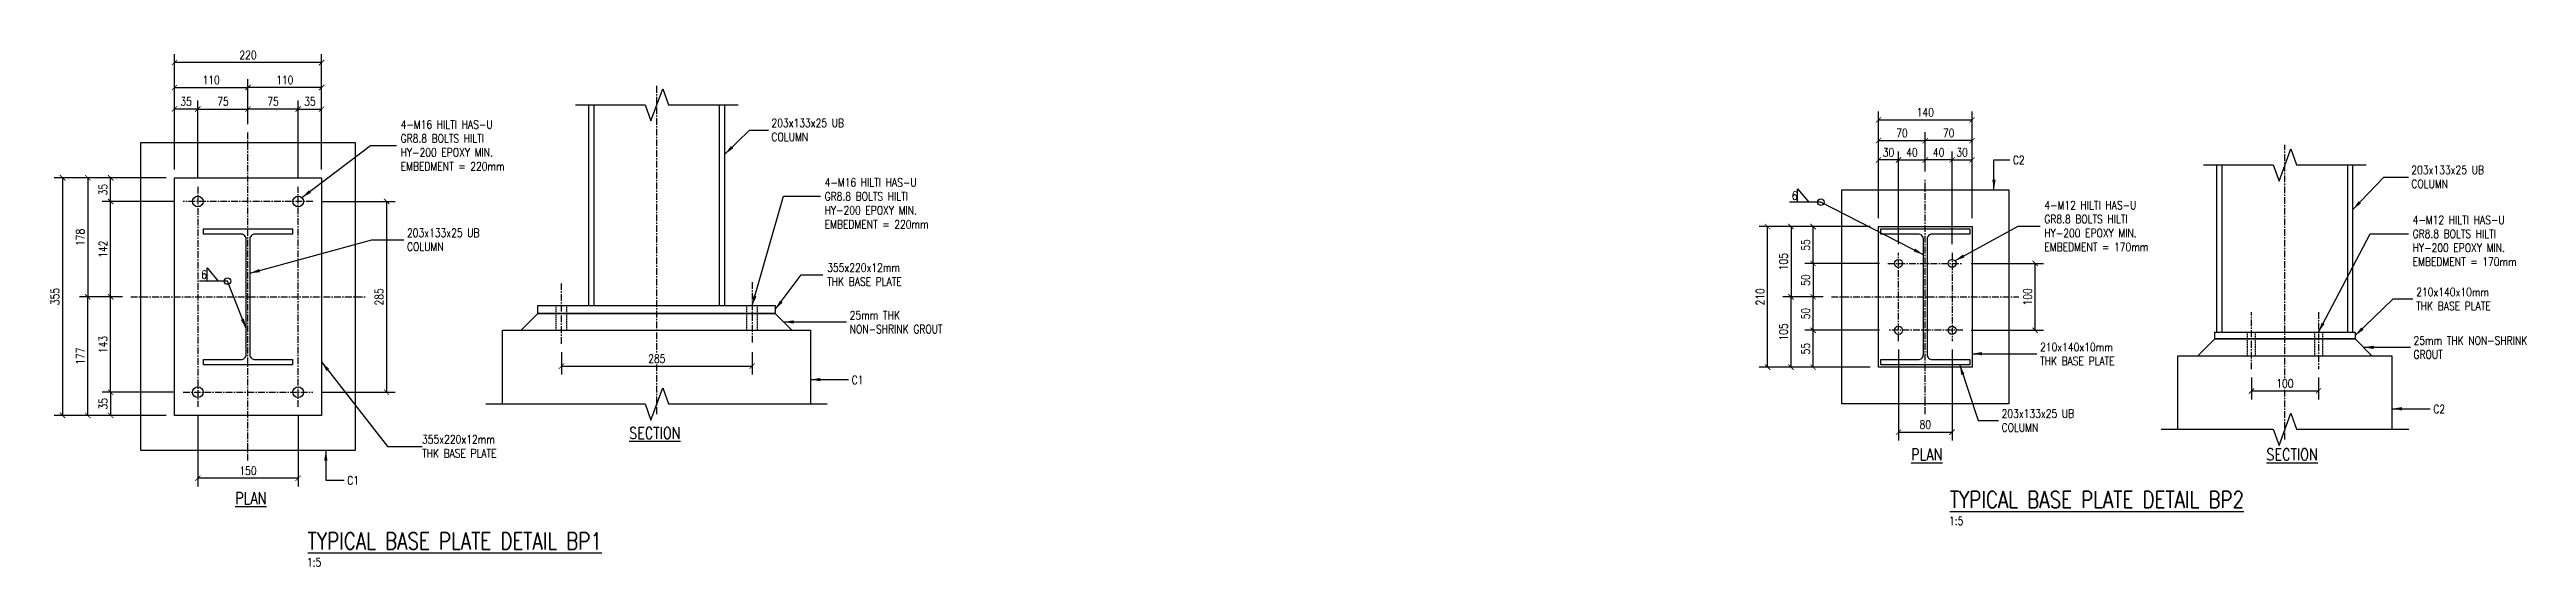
# Model space of a CAD drawing. Header units: metres. Extents: x -275466 to 90519, y -3176 to 139523.
# Drawn here: x 1591 to 5293, y 119937 to 120709 of the extents above; entities that cross this region are included whole.
import ezdxf

# ---------------------------------------------------------------- set-up
doc = ezdxf.new("R2010")
doc.units = ezdxf.units.M
doc.linetypes.add('VB-cl10', pattern=[16, 10, -2, 2, -2])
doc.linetypes.add('VB-dash2', pattern=[3, 2, -1])
for name, color, linetype in [('GCE0003_SC_Plan L0 - 0.35', 3, 'Continuous'), ('GCE1010_SC_Elev - 0.18', 8, 'Continuous'), ('GCE1013_SC_Elev - 0.5', 2, 'Continuous'), ('GCE1014_SC_Elev - Hidden', 1, 'VB-dash2'), ('GCE8001_GF_0.18', 8, 'Continuous'), ('GCE8021_GG_Gridline', 7, 'VB-cl10'), ('GCE8052_GT_0.35', 3, 'Continuous'), ('GCE8053_GT_0.5', 2, 'Continuous')]:
    doc.layers.add(name, color=color, linetype=linetype)
doc.styles.add('1-5      h 25', font='romans.shx', dxfattribs={"width": 0.8, "height": 12.5})
doc.styles.add('1-5      h 35', font='romans.shx', dxfattribs={"width": 0.8, "height": 17.5})
doc.styles.get("Standard").update_dxf_attribs({"font": 'romans.shx', "width": 0.8})
doc.dimstyles.new('1-5', dxfattribs={"dimscale": 0, "dimtxt": 12.5, "dimasz": 8, "dimexe": 12.5, "dimexo": 12.5, "dimgap": 5, "dimtad": 1, "dimdec": 0, "dimzin": 0, "dimtxsty": '1-5      h 25', "dimblk": 'ARCHTICK', "dimcen": 0, "dimclrd": 7, "dimclre": 7, "dimclrt": 3, "dimadec": 0, "dimazin": 0, "dimtfac": 1, "dimtdec": 0, "dimtix": 1, "dimtmove": 2, "dimatfit": 0, "dimldrblk": 'NONE', "dimfxl": 1, "dimtfill": 1, "dimtolj": 1, "dimtzin": 0, "dimarcsym": 0})
doc.dimstyles.new('1-5$7', dxfattribs={"dimscale": 0, "dimtxt": 12.5, "dimasz": 15, "dimexe": 12.5, "dimexo": 12.5, "dimgap": 5, "dimtad": 1, "dimdec": 0, "dimzin": 0, "dimtxsty": '1-5      h 25', "dimblk": 'ARCHTICK', "dimcen": 0, "dimclrd": 7, "dimclre": 7, "dimclrt": 3, "dimadec": 0, "dimazin": 0, "dimtfac": 1, "dimtdec": 0, "dimtix": 1, "dimtmove": 2, "dimatfit": 0, "dimfxl": 1, "dimtfill": 1, "dimtolj": 1, "dimtzin": 0, "dimarcsym": 0})

msp = doc.modelspace()

# ---------------------------------------------------------------- texts
at = {"layer": 'GCE0003_SC_Plan L0 - 0.35', "attachment_point": 1}
for s, width, insert, char_height, style in [('4-M16 HILTI HAS-U GR8.8 BOLTS HILTI HY-200 EPOXY MIN. EMBEDMENT = 220mm', 178.209, (2115.4, 120603), 12.5, '1-5      h 25'), ('203x133x25 UB COLUMN', 123.862, (2669.7, 120605.3), 12.5, '1-5      h 25'), ('C2', 20.81, (4525.4, 120550), 12.5, '1-5      h 25'), ('203x133x25 UB COLUMN', 123.862, (5121.1, 120535.2), 12.5, '1-5      h 25'), ('4-M16 HILTI HAS-U GR8.8 BOLTS HILTI HY-200 EPOXY MIN. EMBEDMENT = 220mm', 178.209, (2749.2, 120516.5), 12.5, '1-5      h 25'), ('6', 8.808, (4194.9, 120496.8), 12.5, '1-5      h 25'), ('4-M12 HILTI HAS-U GR8.8 BOLTS HILTI HY-200 EPOXY MIN. EMBEDMENT = 170mm', 178.209, (5123, 120460.5), 12.5, '1-5      h 25'), ('203x133x25 UB COLUMN', 123.862, (2124.9, 120441.2), 12.5, '1-5      h 25'), ('6', 8.808, (1817.3, 120378.8), 12.5, '1-5      h 25'), ('355x220x12mm THK BASE PLATE', 129.443, (2753.1, 120389.2), 12.5, '1-5      h 25'), ('210x140x10mm THK BASE PLATE', 130.332, (5128.4, 120352.7), 12.5, '1-5      h 25'), ('25mm THK NON-SHRINK GROUT', 155.707, (2786.7, 120318.1), 12.5, '1-5      h 25'), ('25mm THK NON-SHRINK GROUT', 194.941, (5124.3, 120280.3), 12.5, '1-5      h 25'), ('C1', 20.81, (2789.7, 120221.5), 12.5, '1-5      h 25'), ('203x133x25 UB COLUMN', 123.862, (4508.6, 120171.2), 12.5, '1-5      h 25'), ('C2', 20.81, (5153.9, 120177.9), 12.5, '1-5      h 25'), ('355x220x12mm THK BASE PLATE', 129.443, (2147.4, 120132.7), 12.5, '1-5      h 25'), ('{\\LSECTION}', 85.204, (2457, 120144.6), 17.5, '1-5      h 35'), ('{\\LSECTION}', 85.204, (4904.4, 120112.6), 17.5, '1-5      h 35'), ('C1', 20.81, (2035.5, 120071.3), 12.5, '1-5      h 25')]:
    msp.add_mtext_dynamic_manual_height_columns(s, width=width, gutter_width=62.5, heights=[0], dxfattribs=dict(at, insert=insert, char_height=char_height, style=style))
at = {"layer": 'GCE8052_GT_0.35', "char_height": 12.5, "width": 38.571, "attachment_point": 1}
for insert in [(4430, 120010.9), (1975.3, 119949.1)]:
    msp.add_mtext('1:5', dxfattribs=dict(at, insert=insert))
at = {"layer": 'GCE8053_GT_0.5', "char_height": 25, "attachment_point": 1}
for s, insert, width in [('{\\LTYPICAL BASE PLATE DETAIL BP2}', (4431.2, 120048.9), 511.984), ('{\\LTYPICAL BASE PLATE DETAIL BP1}', (1976.5, 119987.1), 502.551)]:
    msp.add_mtext(s, dxfattribs=dict(at, insert=insert, width=width))

# ---------------------------------------------------------------- blocks, each defined once
blk = doc.blocks.new('_ArchTick')
at = {"color": 0, "linetype": 'ByBlock', "const_width": 0.15}
blk.add_lwpolyline([(-0.5, -0.5), (0.5, 0.5)], dxfattribs=at)
blk = doc.blocks.new('*D59')
at = {"layer": 'Defpoints', "color": 0, "transparency": 16777216}
for p in [(1681.9, 120481.8), (1790.2, 120481.8), (1712.2, 120339.3)]:
    blk.add_point(p, dxfattribs=at)
at = {"layer": 'GCE0003_SC_Plan L0 - 0.35', "color": 7, "lineweight": -2, "transparency": 16777216}
for p, q in [((1777.7, 120481.8), (1669.4, 120481.8)), ((1681.9, 120339.3), (1681.9, 120481.8)), ((1699.7, 120339.3), (1669.4, 120339.3))]:
    blk.add_line(p, q, dxfattribs=at)
at = {"layer": 'GCE0003_SC_Plan L0 - 0.35', "color": 7, "lineweight": -2, "transparency": 16777216, "xscale": 8, "yscale": 8, "zscale": 8}
for p, rotation in [((1681.9, 120481.8), 90), ((1681.9, 120339.3), 270)]:
    blk.add_blockref('_ArchTick', p, dxfattribs=dict(at, rotation=rotation))
at = {"layer": 'GCE0003_SC_Plan L0 - 0.35', "color": 3, "transparency": 16777216, "insert": (1670.6, 120410.5), "char_height": 12.5, "attachment_point": 5, "rotation": 90, "style": '1-5      h 25', "bg_fill": 3, "box_fill_scale": 1.1, "bg_fill_color": 256, "bg_fill_true_color": 13158600, "bg_fill_transparency": 0}
blk.add_mtext('\\A1;142', dxfattribs=at)
blk = doc.blocks.new('_None')
blk = doc.blocks.new('*D60')
at = {"layer": 'Defpoints', "color": 0, "transparency": 16777216}
for p in [(1777.2, 120517.2), (1790.2, 120481.8)]:
    blk.add_point(p, dxfattribs=at)
at = {"layer": 'GCE0003_SC_Plan L0 - 0.35', "color": 7, "lineweight": -2, "transparency": 16777216}
for p, q in [((1764.7, 120517.2), (1669.4, 120517.2)), ((1681.9, 120481.8), (1681.9, 120517.2)), ((1777.7, 120481.8), (1669.4, 120481.8))]:
    blk.add_line(p, q, dxfattribs=at)
at = {"layer": 'GCE0003_SC_Plan L0 - 0.35', "color": 7, "lineweight": -2, "transparency": 16777216, "xscale": 8, "yscale": 8, "zscale": 8}
for p, rotation in [((1681.9, 120517.2), 90), ((1681.9, 120481.8), 270)]:
    blk.add_blockref('_ArchTick', p, dxfattribs=dict(at, rotation=rotation))
at = {"layer": 'GCE0003_SC_Plan L0 - 0.35', "color": 3, "transparency": 16777216, "insert": (1670.6, 120499.5), "char_height": 12.5, "attachment_point": 5, "rotation": 90, "style": '1-5      h 25', "bg_fill": 3, "box_fill_scale": 1.1, "bg_fill_color": 256, "bg_fill_true_color": 13158600, "bg_fill_transparency": 0}
blk.add_mtext('\\A1;35', dxfattribs=at)
at = {"layer": 'Defpoints', "color": 0, "transparency": 16777216}
blk.add_point((1681.9, 120517.2), dxfattribs=at)
blk = doc.blocks.new('*D61')
at = {"layer": 'Defpoints', "color": 0, "transparency": 16777216}
for p in [(1777.2, 120517.2), (1647.6, 120339.3), (1712.2, 120339.3)]:
    blk.add_point(p, dxfattribs=at)
at = {"layer": 'GCE0003_SC_Plan L0 - 0.35', "color": 7, "lineweight": -2, "transparency": 16777216}
for p, q in [((1764.7, 120517.2), (1635.1, 120517.2)), ((1647.6, 120517.2), (1647.6, 120339.3)), ((1699.7, 120339.3), (1635.1, 120339.3))]:
    blk.add_line(p, q, dxfattribs=at)
at = {"layer": 'GCE0003_SC_Plan L0 - 0.35', "color": 7, "lineweight": -2, "transparency": 16777216, "xscale": 8, "yscale": 8, "zscale": 8}
for p, rotation in [((1647.6, 120517.2), 90), ((1647.6, 120339.3), 270)]:
    blk.add_blockref('_ArchTick', p, dxfattribs=dict(at, rotation=rotation))
at = {"layer": 'GCE0003_SC_Plan L0 - 0.35', "color": 3, "transparency": 16777216, "insert": (1636.4, 120428.2), "char_height": 12.5, "attachment_point": 5, "rotation": 90, "style": '1-5      h 25', "bg_fill": 3, "box_fill_scale": 1.1, "bg_fill_color": 256, "bg_fill_true_color": 13158600, "bg_fill_transparency": 0}
blk.add_mtext('\\A1;178', dxfattribs=at)
blk = doc.blocks.new('*D62')
at = {"layer": 'Defpoints', "color": 0, "transparency": 16777216}
for p in [(1777.2, 120517.2), (1610, 120162.2), (1777.2, 120162.2)]:
    blk.add_point(p, dxfattribs=at)
at = {"layer": 'GCE0003_SC_Plan L0 - 0.35', "color": 7, "lineweight": -2, "transparency": 16777216}
for p, q in [((1764.7, 120517.2), (1597.5, 120517.2)), ((1610, 120517.2), (1610, 120162.2)), ((1764.7, 120162.2), (1597.5, 120162.2))]:
    blk.add_line(p, q, dxfattribs=at)
at = {"layer": 'GCE0003_SC_Plan L0 - 0.35', "color": 7, "lineweight": -2, "transparency": 16777216, "xscale": 8, "yscale": 8, "zscale": 8}
for p, rotation in [((1610, 120517.2), 90), ((1610, 120162.2), 270)]:
    blk.add_blockref('_ArchTick', p, dxfattribs=dict(at, rotation=rotation))
at = {"layer": 'GCE0003_SC_Plan L0 - 0.35', "color": 3, "transparency": 16777216, "insert": (1598.8, 120339.7), "char_height": 12.5, "attachment_point": 5, "rotation": 90, "style": '1-5      h 25', "bg_fill": 3, "box_fill_scale": 1.1, "bg_fill_color": 256, "bg_fill_true_color": 13158600, "bg_fill_transparency": 0}
blk.add_mtext('\\A1;355', dxfattribs=at)
blk = doc.blocks.new('*D63')
at = {"layer": 'Defpoints', "color": 0, "transparency": 16777216}
for p in [(1647.6, 120339.3), (1712.2, 120339.3), (1777.2, 120162.2)]:
    blk.add_point(p, dxfattribs=at)
at = {"layer": 'GCE0003_SC_Plan L0 - 0.35', "color": 7, "lineweight": -2, "transparency": 16777216}
for p, q in [((1699.7, 120339.3), (1635.1, 120339.3)), ((1647.6, 120162.2), (1647.6, 120339.3)), ((1764.7, 120162.2), (1635.1, 120162.2))]:
    blk.add_line(p, q, dxfattribs=at)
at = {"layer": 'GCE0003_SC_Plan L0 - 0.35', "color": 7, "lineweight": -2, "transparency": 16777216, "xscale": 8, "yscale": 8, "zscale": 8}
for p, rotation in [((1647.6, 120339.3), 90), ((1647.6, 120162.2), 270)]:
    blk.add_blockref('_ArchTick', p, dxfattribs=dict(at, rotation=rotation))
at = {"layer": 'GCE0003_SC_Plan L0 - 0.35', "color": 3, "transparency": 16777216, "insert": (1636.4, 120250.7), "char_height": 12.5, "attachment_point": 5, "rotation": 90, "style": '1-5      h 25', "bg_fill": 3, "box_fill_scale": 1.1, "bg_fill_color": 256, "bg_fill_true_color": 13158600, "bg_fill_transparency": 0}
blk.add_mtext('\\A1;177', dxfattribs=at)
blk = doc.blocks.new('*D64')
at = {"layer": 'Defpoints', "color": 0, "transparency": 16777216}
for p in [(1681.9, 120339.3), (1712.2, 120339.3), (1790.2, 120196.8)]:
    blk.add_point(p, dxfattribs=at)
at = {"layer": 'GCE0003_SC_Plan L0 - 0.35', "color": 7, "lineweight": -2, "transparency": 16777216}
for p, q in [((1699.7, 120339.3), (1669.4, 120339.3)), ((1681.9, 120196.8), (1681.9, 120339.3)), ((1777.7, 120196.8), (1669.4, 120196.8))]:
    blk.add_line(p, q, dxfattribs=at)
at = {"layer": 'GCE0003_SC_Plan L0 - 0.35', "color": 7, "lineweight": -2, "transparency": 16777216, "xscale": 8, "yscale": 8, "zscale": 8}
for p, rotation in [((1681.9, 120339.3), 90), ((1681.9, 120196.8), 270)]:
    blk.add_blockref('_ArchTick', p, dxfattribs=dict(at, rotation=rotation))
at = {"layer": 'GCE0003_SC_Plan L0 - 0.35', "color": 3, "transparency": 16777216, "insert": (1670.6, 120268), "char_height": 12.5, "attachment_point": 5, "rotation": 90, "style": '1-5      h 25', "bg_fill": 3, "box_fill_scale": 1.1, "bg_fill_color": 256, "bg_fill_true_color": 13158600, "bg_fill_transparency": 0}
blk.add_mtext('\\A1;143', dxfattribs=at)
blk = doc.blocks.new('*D65')
at = {"layer": 'Defpoints', "color": 0, "transparency": 16777216}
for p in [(1790.2, 120196.8), (1777.2, 120162.2)]:
    blk.add_point(p, dxfattribs=at)
at = {"layer": 'GCE0003_SC_Plan L0 - 0.35', "color": 7, "lineweight": -2, "transparency": 16777216}
for p, q in [((1777.7, 120196.8), (1669.4, 120196.8)), ((1681.9, 120196.8), (1681.9, 120162.2)), ((1764.7, 120162.2), (1669.4, 120162.2))]:
    blk.add_line(p, q, dxfattribs=at)
at = {"layer": 'GCE0003_SC_Plan L0 - 0.35', "color": 7, "lineweight": -2, "transparency": 16777216, "xscale": 8, "yscale": 8, "zscale": 8}
for p, rotation in [((1681.9, 120196.8), 90), ((1681.9, 120162.2), 270)]:
    blk.add_blockref('_ArchTick', p, dxfattribs=dict(at, rotation=rotation))
at = {"layer": 'GCE0003_SC_Plan L0 - 0.35', "color": 3, "transparency": 16777216, "insert": (1670.6, 120179.5), "char_height": 12.5, "attachment_point": 5, "rotation": 90, "style": '1-5      h 25', "bg_fill": 3, "box_fill_scale": 1.1, "bg_fill_color": 256, "bg_fill_true_color": 13158600, "bg_fill_transparency": 0}
blk.add_mtext('\\A1;35', dxfattribs=at)
at = {"layer": 'Defpoints', "color": 0, "transparency": 16777216}
blk.add_point((1681.9, 120162.2), dxfattribs=at)
blk = doc.blocks.new('*D66')
at = {"layer": 'Defpoints', "color": 0, "transparency": 16777216}
for p in [(1984.2, 120481.8), (1984.2, 120196.8), (2094.5, 120196.8)]:
    blk.add_point(p, dxfattribs=at)
at = {"layer": 'GCE0003_SC_Plan L0 - 0.35', "color": 7, "lineweight": -2, "transparency": 16777216}
for p, q in [((1996.7, 120481.8), (2107, 120481.8)), ((2094.5, 120481.8), (2094.5, 120196.8)), ((1996.7, 120196.8), (2107, 120196.8))]:
    blk.add_line(p, q, dxfattribs=at)
at = {"layer": 'GCE0003_SC_Plan L0 - 0.35', "color": 7, "lineweight": -2, "transparency": 16777216, "xscale": 8, "yscale": 8, "zscale": 8}
for p, rotation in [((2094.5, 120481.8), 90), ((2094.5, 120196.8), 270)]:
    blk.add_blockref('_ArchTick', p, dxfattribs=dict(at, rotation=rotation))
at = {"layer": 'GCE0003_SC_Plan L0 - 0.35', "color": 3, "transparency": 16777216, "insert": (2083.2, 120339.3), "char_height": 12.5, "attachment_point": 5, "rotation": 90, "style": '1-5      h 25', "bg_fill": 3, "box_fill_scale": 1.1, "bg_fill_color": 256, "bg_fill_true_color": 13158600, "bg_fill_transparency": 0}
blk.add_mtext('\\A1;285', dxfattribs=at)
blk = doc.blocks.new('*D67')
at = {"layer": 'Defpoints', "color": 0, "transparency": 16777216}
for p in [(1812.2, 120174.8), (1962.2, 120174.8), (1812.2, 120068.3)]:
    blk.add_point(p, dxfattribs=at)
at = {"layer": 'GCE0003_SC_Plan L0 - 0.35', "color": 7, "lineweight": -2, "transparency": 16777216}
for p, q in [((1812.2, 120162.3), (1812.2, 120055.8)), ((1962.2, 120162.3), (1962.2, 120055.8)), ((1962.2, 120068.3), (1812.2, 120068.3))]:
    blk.add_line(p, q, dxfattribs=at)
at = {"layer": 'GCE0003_SC_Plan L0 - 0.35', "color": 7, "lineweight": -2, "transparency": 16777216, "xscale": 8, "yscale": 8, "zscale": 8, "rotation": 180}
blk.add_blockref('_ArchTick', (1812.2, 120068.3), dxfattribs=at)
at = {"layer": 'GCE0003_SC_Plan L0 - 0.35', "color": 7, "lineweight": -2, "transparency": 16777216, "xscale": 8, "yscale": 8, "zscale": 8}
blk.add_blockref('_ArchTick', (1962.2, 120068.3), dxfattribs=at)
at = {"layer": 'GCE0003_SC_Plan L0 - 0.35', "color": 3, "transparency": 16777216, "insert": (1887.2, 120079.5), "char_height": 12.5, "attachment_point": 5, "style": '1-5      h 25', "bg_fill": 3, "box_fill_scale": 1.1, "bg_fill_color": 256, "bg_fill_true_color": 13158600, "bg_fill_transparency": 0}
blk.add_mtext('\\A1;150', dxfattribs=at)
blk = doc.blocks.new('*D68')
at = {"layer": 'Defpoints', "color": 0, "transparency": 16777216}
for p in [(4354.5, 120273.3), (4434.5, 120273.3), (4434.5, 120137.3)]:
    blk.add_point(p, dxfattribs=at)
at = {"layer": 'GCE0003_SC_Plan L0 - 0.35', "color": 7, "lineweight": -2, "transparency": 16777216}
for p, q in [((4354.5, 120260.8), (4354.5, 120124.8)), ((4434.5, 120260.8), (4434.5, 120124.8)), ((4354.5, 120137.3), (4434.5, 120137.3))]:
    blk.add_line(p, q, dxfattribs=at)
at = {"layer": 'GCE0003_SC_Plan L0 - 0.35', "color": 7, "lineweight": -2, "transparency": 16777216, "xscale": 8, "yscale": 8, "zscale": 8, "rotation": 180}
blk.add_blockref('_ArchTick', (4354.5, 120137.3), dxfattribs=at)
at = {"layer": 'GCE0003_SC_Plan L0 - 0.35', "color": 7, "lineweight": -2, "transparency": 16777216, "xscale": 8, "yscale": 8, "zscale": 8}
blk.add_blockref('_ArchTick', (4434.5, 120137.3), dxfattribs=at)
at = {"layer": 'GCE0003_SC_Plan L0 - 0.35', "color": 3, "transparency": 16777216, "insert": (4394.5, 120148.5), "char_height": 12.5, "attachment_point": 5, "style": '1-5      h 25', "bg_fill": 3, "box_fill_scale": 1.1, "bg_fill_color": 256, "bg_fill_true_color": 13158600, "bg_fill_transparency": 0}
blk.add_mtext('\\A1;80', dxfattribs=at)
blk = doc.blocks.new('*D69')
at = {"layer": 'Defpoints', "color": 0, "transparency": 16777216}
for p in [(4450.5, 120389.3), (4558.8, 120389.3), (4450.5, 120289.3)]:
    blk.add_point(p, dxfattribs=at)
at = {"layer": 'GCE0003_SC_Plan L0 - 0.35', "color": 7, "lineweight": -2, "transparency": 16777216}
for p, q in [((4463, 120389.3), (4571.3, 120389.3)), ((4558.8, 120289.3), (4558.8, 120389.3)), ((4463, 120289.3), (4571.3, 120289.3))]:
    blk.add_line(p, q, dxfattribs=at)
at = {"layer": 'GCE0003_SC_Plan L0 - 0.35', "color": 7, "lineweight": -2, "transparency": 16777216, "xscale": 8, "yscale": 8, "zscale": 8}
for p, rotation in [((4558.8, 120389.3), 90), ((4558.8, 120289.3), 270)]:
    blk.add_blockref('_ArchTick', p, dxfattribs=dict(at, rotation=rotation))
at = {"layer": 'GCE0003_SC_Plan L0 - 0.35', "color": 3, "transparency": 16777216, "insert": (4547.5, 120339.3), "char_height": 12.5, "attachment_point": 5, "rotation": 90, "style": '1-5      h 25', "bg_fill": 3, "box_fill_scale": 1.1, "bg_fill_color": 256, "bg_fill_true_color": 13158600, "bg_fill_transparency": 0}
blk.add_mtext('\\A1;100', dxfattribs=at)
blk = doc.blocks.new('*D70')
at = {"layer": 'Defpoints', "color": 0, "transparency": 16777216}
for p in [(4254.5, 120339.3), (4338.5, 120289.3)]:
    blk.add_point(p, dxfattribs=at)
at = {"layer": 'GCE0003_SC_Plan L0 - 0.35', "color": 7, "lineweight": -2, "transparency": 16777216}
for p, q in [((4242, 120339.3), (4214.3, 120339.3)), ((4226.8, 120289.3), (4226.8, 120339.3)), ((4326, 120289.3), (4214.3, 120289.3))]:
    blk.add_line(p, q, dxfattribs=at)
at = {"layer": 'GCE0003_SC_Plan L0 - 0.35', "color": 7, "lineweight": -2, "transparency": 16777216, "xscale": 8, "yscale": 8, "zscale": 8}
for p, rotation in [((4226.8, 120339.3), 90), ((4226.8, 120289.3), 270)]:
    blk.add_blockref('_ArchTick', p, dxfattribs=dict(at, rotation=rotation))
at = {"layer": 'GCE0003_SC_Plan L0 - 0.35', "color": 3, "transparency": 16777216, "insert": (4215.6, 120314.3), "char_height": 12.5, "attachment_point": 5, "rotation": 90, "style": '1-5      h 25', "bg_fill": 3, "box_fill_scale": 1.1, "bg_fill_color": 256, "bg_fill_true_color": 13158600, "bg_fill_transparency": 0}
blk.add_mtext('\\A1;50', dxfattribs=at)
at = {"layer": 'Defpoints', "color": 0, "transparency": 16777216}
blk.add_point((4226.8, 120339.3), dxfattribs=at)
blk = doc.blocks.new('*D71')
at = {"layer": 'Defpoints', "color": 0, "transparency": 16777216}
for p in [(4338.5, 120389.3), (4254.5, 120339.3)]:
    blk.add_point(p, dxfattribs=at)
at = {"layer": 'GCE0003_SC_Plan L0 - 0.35', "color": 7, "lineweight": -2, "transparency": 16777216}
for p, q in [((4326, 120389.3), (4214.3, 120389.3)), ((4226.8, 120389.3), (4226.8, 120339.3)), ((4242, 120339.3), (4214.3, 120339.3))]:
    blk.add_line(p, q, dxfattribs=at)
at = {"layer": 'GCE0003_SC_Plan L0 - 0.35', "color": 7, "lineweight": -2, "transparency": 16777216, "xscale": 8, "yscale": 8, "zscale": 8}
for p, rotation in [((4226.8, 120389.3), 90), ((4226.8, 120339.3), 270)]:
    blk.add_blockref('_ArchTick', p, dxfattribs=dict(at, rotation=rotation))
at = {"layer": 'GCE0003_SC_Plan L0 - 0.35', "color": 3, "transparency": 16777216, "insert": (4215.6, 120364.3), "char_height": 12.5, "attachment_point": 5, "rotation": 90, "style": '1-5      h 25', "bg_fill": 3, "box_fill_scale": 1.1, "bg_fill_color": 256, "bg_fill_true_color": 13158600, "bg_fill_transparency": 0}
blk.add_mtext('\\A1;50', dxfattribs=at)
at = {"layer": 'Defpoints', "color": 0, "transparency": 16777216}
blk.add_point((4226.8, 120339.3), dxfattribs=at)
blk = doc.blocks.new('*D72')
at = {"layer": 'Defpoints', "color": 0, "transparency": 16777216}
for p in [(4324.5, 120444.3), (4338.5, 120389.3)]:
    blk.add_point(p, dxfattribs=at)
at = {"layer": 'GCE0003_SC_Plan L0 - 0.35', "color": 7, "lineweight": -2, "transparency": 16777216}
for p, q in [((4312, 120444.3), (4214.3, 120444.3)), ((4226.8, 120389.3), (4226.8, 120444.3)), ((4326, 120389.3), (4214.3, 120389.3))]:
    blk.add_line(p, q, dxfattribs=at)
at = {"layer": 'GCE0003_SC_Plan L0 - 0.35', "color": 7, "lineweight": -2, "transparency": 16777216, "xscale": 8, "yscale": 8, "zscale": 8}
for p, rotation in [((4226.8, 120444.3), 90), ((4226.8, 120389.3), 270)]:
    blk.add_blockref('_ArchTick', p, dxfattribs=dict(at, rotation=rotation))
at = {"layer": 'GCE0003_SC_Plan L0 - 0.35', "color": 3, "transparency": 16777216, "insert": (4215.6, 120416.8), "char_height": 12.5, "attachment_point": 5, "rotation": 90, "style": '1-5      h 25', "bg_fill": 3, "box_fill_scale": 1.1, "bg_fill_color": 256, "bg_fill_true_color": 13158600, "bg_fill_transparency": 0}
blk.add_mtext('\\A1;55', dxfattribs=at)
at = {"layer": 'Defpoints', "color": 0, "transparency": 16777216}
blk.add_point((4226.8, 120444.3), dxfattribs=at)
blk = doc.blocks.new('*D73')
at = {"layer": 'Defpoints', "color": 0, "transparency": 16777216}
for p in [(4324.5, 120444.3), (4193.8, 120339.3), (4254.5, 120339.3)]:
    blk.add_point(p, dxfattribs=at)
at = {"layer": 'GCE0003_SC_Plan L0 - 0.35', "color": 7, "lineweight": -2, "transparency": 16777216}
for p, q in [((4312, 120444.3), (4181.3, 120444.3)), ((4193.8, 120444.3), (4193.8, 120339.3)), ((4242, 120339.3), (4181.3, 120339.3))]:
    blk.add_line(p, q, dxfattribs=at)
at = {"layer": 'GCE0003_SC_Plan L0 - 0.35', "color": 7, "lineweight": -2, "transparency": 16777216, "xscale": 8, "yscale": 8, "zscale": 8}
for p, rotation in [((4193.8, 120444.3), 90), ((4193.8, 120339.3), 270)]:
    blk.add_blockref('_ArchTick', p, dxfattribs=dict(at, rotation=rotation))
at = {"layer": 'GCE0003_SC_Plan L0 - 0.35', "color": 3, "transparency": 16777216, "insert": (4182.6, 120391.8), "char_height": 12.5, "attachment_point": 5, "rotation": 90, "style": '1-5      h 25', "bg_fill": 3, "box_fill_scale": 1.1, "bg_fill_color": 256, "bg_fill_true_color": 13158600, "bg_fill_transparency": 0}
blk.add_mtext('\\A1;105', dxfattribs=at)
blk = doc.blocks.new('*D74')
at = {"layer": 'Defpoints', "color": 0, "transparency": 16777216}
for p in [(4193.8, 120339.3), (4254.5, 120339.3), (4324.5, 120234.3)]:
    blk.add_point(p, dxfattribs=at)
at = {"layer": 'GCE0003_SC_Plan L0 - 0.35', "color": 7, "lineweight": -2, "transparency": 16777216}
for p, q in [((4242, 120339.3), (4181.3, 120339.3)), ((4193.8, 120234.3), (4193.8, 120339.3)), ((4312, 120234.3), (4181.3, 120234.3))]:
    blk.add_line(p, q, dxfattribs=at)
at = {"layer": 'GCE0003_SC_Plan L0 - 0.35', "color": 7, "lineweight": -2, "transparency": 16777216, "xscale": 8, "yscale": 8, "zscale": 8}
for p, rotation in [((4193.8, 120339.3), 90), ((4193.8, 120234.3), 270)]:
    blk.add_blockref('_ArchTick', p, dxfattribs=dict(at, rotation=rotation))
at = {"layer": 'GCE0003_SC_Plan L0 - 0.35', "color": 3, "transparency": 16777216, "insert": (4182.6, 120286.8), "char_height": 12.5, "attachment_point": 5, "rotation": 90, "style": '1-5      h 25', "bg_fill": 3, "box_fill_scale": 1.1, "bg_fill_color": 256, "bg_fill_true_color": 13158600, "bg_fill_transparency": 0}
blk.add_mtext('\\A1;105', dxfattribs=at)
blk = doc.blocks.new('*D75')
at = {"layer": 'Defpoints', "color": 0, "transparency": 16777216}
for p in [(4158.8, 120444.3), (4324.5, 120444.3), (4324.5, 120234.3)]:
    blk.add_point(p, dxfattribs=at)
at = {"layer": 'GCE0003_SC_Plan L0 - 0.35', "color": 7, "lineweight": -2, "transparency": 16777216}
for p, q in [((4312, 120444.3), (4146.3, 120444.3)), ((4158.8, 120234.3), (4158.8, 120444.3)), ((4312, 120234.3), (4146.3, 120234.3))]:
    blk.add_line(p, q, dxfattribs=at)
at = {"layer": 'GCE0003_SC_Plan L0 - 0.35', "color": 7, "lineweight": -2, "transparency": 16777216, "xscale": 8, "yscale": 8, "zscale": 8}
for p, rotation in [((4158.8, 120444.3), 90), ((4158.8, 120234.3), 270)]:
    blk.add_blockref('_ArchTick', p, dxfattribs=dict(at, rotation=rotation))
at = {"layer": 'GCE0003_SC_Plan L0 - 0.35', "color": 3, "transparency": 16777216, "insert": (4147.6, 120339.3), "char_height": 12.5, "attachment_point": 5, "rotation": 90, "style": '1-5      h 25', "bg_fill": 3, "box_fill_scale": 1.1, "bg_fill_color": 256, "bg_fill_true_color": 13158600, "bg_fill_transparency": 0}
blk.add_mtext('\\A1;210', dxfattribs=at)
blk = doc.blocks.new('*D76')
at = {"layer": 'Defpoints', "color": 0, "transparency": 16777216}
for p in [(4338.5, 120289.3), (4324.5, 120234.3)]:
    blk.add_point(p, dxfattribs=at)
at = {"layer": 'GCE0003_SC_Plan L0 - 0.35', "color": 7, "lineweight": -2, "transparency": 16777216}
for p, q in [((4326, 120289.3), (4214.3, 120289.3)), ((4226.8, 120234.3), (4226.8, 120289.3)), ((4312, 120234.3), (4214.3, 120234.3))]:
    blk.add_line(p, q, dxfattribs=at)
at = {"layer": 'GCE0003_SC_Plan L0 - 0.35', "color": 7, "lineweight": -2, "transparency": 16777216, "xscale": 8, "yscale": 8, "zscale": 8}
for p, rotation in [((4226.8, 120289.3), 90), ((4226.8, 120234.3), 270)]:
    blk.add_blockref('_ArchTick', p, dxfattribs=dict(at, rotation=rotation))
at = {"layer": 'GCE0003_SC_Plan L0 - 0.35', "color": 3, "transparency": 16777216, "insert": (4215.6, 120261.8), "char_height": 12.5, "attachment_point": 5, "rotation": 90, "style": '1-5      h 25', "bg_fill": 3, "box_fill_scale": 1.1, "bg_fill_color": 256, "bg_fill_true_color": 13158600, "bg_fill_transparency": 0}
blk.add_mtext('\\A1;55', dxfattribs=at)
at = {"layer": 'Defpoints', "color": 0, "transparency": 16777216}
blk.add_point((4226.8, 120289.3), dxfattribs=at)
blk = doc.blocks.new('*D77')
at = {"layer": 'Defpoints', "color": 0, "transparency": 16777216}
for p in [(4394.5, 120514.3), (4354.5, 120405.3)]:
    blk.add_point(p, dxfattribs=at)
at = {"layer": 'GCE0003_SC_Plan L0 - 0.35', "color": 7, "lineweight": -2, "transparency": 16777216}
for p, q in [((4354.5, 120417.8), (4354.5, 120556.3)), ((4354.5, 120543.8), (4394.5, 120543.8)), ((4394.5, 120526.8), (4394.5, 120556.3))]:
    blk.add_line(p, q, dxfattribs=at)
at = {"layer": 'GCE0003_SC_Plan L0 - 0.35', "color": 7, "lineweight": -2, "transparency": 16777216, "xscale": 8, "yscale": 8, "zscale": 8, "rotation": 180}
blk.add_blockref('_ArchTick', (4354.5, 120543.8), dxfattribs=at)
at = {"layer": 'GCE0003_SC_Plan L0 - 0.35', "color": 7, "lineweight": -2, "transparency": 16777216, "xscale": 8, "yscale": 8, "zscale": 8}
blk.add_blockref('_ArchTick', (4394.5, 120543.8), dxfattribs=at)
at = {"layer": 'GCE0003_SC_Plan L0 - 0.35', "color": 3, "transparency": 16777216, "insert": (4374.5, 120555.1), "char_height": 12.5, "attachment_point": 5, "style": '1-5      h 25', "bg_fill": 3, "box_fill_scale": 1.1, "bg_fill_color": 256, "bg_fill_true_color": 13158600, "bg_fill_transparency": 0}
blk.add_mtext('\\A1;40', dxfattribs=at)
at = {"layer": 'Defpoints', "color": 0, "transparency": 16777216}
blk.add_point((4394.5, 120543.8), dxfattribs=at)
blk = doc.blocks.new('*D78')
at = {"layer": 'Defpoints', "color": 0, "transparency": 16777216}
for p in [(4324.5, 120444.3), (4354.5, 120405.3)]:
    blk.add_point(p, dxfattribs=at)
at = {"layer": 'GCE0003_SC_Plan L0 - 0.35', "color": 7, "lineweight": -2, "transparency": 16777216}
for p, q in [((4324.5, 120456.8), (4324.5, 120556.3)), ((4354.5, 120543.8), (4324.5, 120543.8)), ((4354.5, 120417.8), (4354.5, 120556.3))]:
    blk.add_line(p, q, dxfattribs=at)
at = {"layer": 'GCE0003_SC_Plan L0 - 0.35', "color": 7, "lineweight": -2, "transparency": 16777216, "xscale": 8, "yscale": 8, "zscale": 8, "rotation": 180}
blk.add_blockref('_ArchTick', (4324.5, 120543.8), dxfattribs=at)
at = {"layer": 'GCE0003_SC_Plan L0 - 0.35', "color": 7, "lineweight": -2, "transparency": 16777216, "xscale": 8, "yscale": 8, "zscale": 8}
blk.add_blockref('_ArchTick', (4354.5, 120543.8), dxfattribs=at)
at = {"layer": 'GCE0003_SC_Plan L0 - 0.35', "color": 3, "transparency": 16777216, "insert": (4339.5, 120555.1), "char_height": 12.5, "attachment_point": 5, "style": '1-5      h 25', "bg_fill": 3, "box_fill_scale": 1.1, "bg_fill_color": 256, "bg_fill_true_color": 13158600, "bg_fill_transparency": 0}
blk.add_mtext('\\A1;30', dxfattribs=at)
at = {"layer": 'Defpoints', "color": 0, "transparency": 16777216}
blk.add_point((4324.5, 120543.8), dxfattribs=at)
blk = doc.blocks.new('*D79')
at = {"layer": 'Defpoints', "color": 0, "transparency": 16777216}
for p in [(4394.5, 120572.7), (4394.5, 120514.3), (4324.5, 120444.3)]:
    blk.add_point(p, dxfattribs=at)
at = {"layer": 'GCE0003_SC_Plan L0 - 0.35', "color": 7, "lineweight": -2, "transparency": 16777216}
for p, q in [((4324.5, 120456.8), (4324.5, 120585.2)), ((4324.5, 120572.7), (4394.5, 120572.7)), ((4394.5, 120526.8), (4394.5, 120585.2))]:
    blk.add_line(p, q, dxfattribs=at)
at = {"layer": 'GCE0003_SC_Plan L0 - 0.35', "color": 7, "lineweight": -2, "transparency": 16777216, "xscale": 8, "yscale": 8, "zscale": 8, "rotation": 180}
blk.add_blockref('_ArchTick', (4324.5, 120572.7), dxfattribs=at)
at = {"layer": 'GCE0003_SC_Plan L0 - 0.35', "color": 7, "lineweight": -2, "transparency": 16777216, "xscale": 8, "yscale": 8, "zscale": 8}
blk.add_blockref('_ArchTick', (4394.5, 120572.7), dxfattribs=at)
at = {"layer": 'GCE0003_SC_Plan L0 - 0.35', "color": 3, "transparency": 16777216, "insert": (4359.5, 120584), "char_height": 12.5, "attachment_point": 5, "style": '1-5      h 25', "bg_fill": 3, "box_fill_scale": 1.1, "bg_fill_color": 256, "bg_fill_true_color": 13158600, "bg_fill_transparency": 0}
blk.add_mtext('\\A1;70', dxfattribs=at)
blk = doc.blocks.new('*D80')
at = {"layer": 'Defpoints', "color": 0, "transparency": 16777216}
for p in [(4464.5, 120603.7), (4324.5, 120444.3), (4464.5, 120444.3)]:
    blk.add_point(p, dxfattribs=at)
at = {"layer": 'GCE0003_SC_Plan L0 - 0.35', "color": 7, "lineweight": -2, "transparency": 16777216}
for p, q in [((4324.5, 120456.8), (4324.5, 120616.2)), ((4324.5, 120603.7), (4464.5, 120603.7)), ((4464.5, 120456.8), (4464.5, 120616.2))]:
    blk.add_line(p, q, dxfattribs=at)
at = {"layer": 'GCE0003_SC_Plan L0 - 0.35', "color": 7, "lineweight": -2, "transparency": 16777216, "xscale": 8, "yscale": 8, "zscale": 8, "rotation": 180}
blk.add_blockref('_ArchTick', (4324.5, 120603.7), dxfattribs=at)
at = {"layer": 'GCE0003_SC_Plan L0 - 0.35', "color": 7, "lineweight": -2, "transparency": 16777216, "xscale": 8, "yscale": 8, "zscale": 8}
blk.add_blockref('_ArchTick', (4464.5, 120603.7), dxfattribs=at)
at = {"layer": 'GCE0003_SC_Plan L0 - 0.35', "color": 3, "transparency": 16777216, "insert": (4394.5, 120614.9), "char_height": 12.5, "attachment_point": 5, "style": '1-5      h 25', "bg_fill": 3, "box_fill_scale": 1.1, "bg_fill_color": 256, "bg_fill_true_color": 13158600, "bg_fill_transparency": 0}
blk.add_mtext('\\A1;140', dxfattribs=at)
blk = doc.blocks.new('*D81')
at = {"layer": 'Defpoints', "color": 0, "transparency": 16777216}
for p in [(4394.5, 120572.7), (4394.5, 120514.3), (4464.5, 120444.3)]:
    blk.add_point(p, dxfattribs=at)
at = {"layer": 'GCE0003_SC_Plan L0 - 0.35', "color": 7, "lineweight": -2, "transparency": 16777216}
for p, q in [((4394.5, 120526.8), (4394.5, 120585.2)), ((4464.5, 120572.7), (4394.5, 120572.7)), ((4464.5, 120456.8), (4464.5, 120585.2))]:
    blk.add_line(p, q, dxfattribs=at)
at = {"layer": 'GCE0003_SC_Plan L0 - 0.35', "color": 7, "lineweight": -2, "transparency": 16777216, "xscale": 8, "yscale": 8, "zscale": 8, "rotation": 180}
blk.add_blockref('_ArchTick', (4394.5, 120572.7), dxfattribs=at)
at = {"layer": 'GCE0003_SC_Plan L0 - 0.35', "color": 7, "lineweight": -2, "transparency": 16777216, "xscale": 8, "yscale": 8, "zscale": 8}
blk.add_blockref('_ArchTick', (4464.5, 120572.7), dxfattribs=at)
at = {"layer": 'GCE0003_SC_Plan L0 - 0.35', "color": 3, "transparency": 16777216, "insert": (4429.5, 120584), "char_height": 12.5, "attachment_point": 5, "style": '1-5      h 25', "bg_fill": 3, "box_fill_scale": 1.1, "bg_fill_color": 256, "bg_fill_true_color": 13158600, "bg_fill_transparency": 0}
blk.add_mtext('\\A1;70', dxfattribs=at)
blk = doc.blocks.new('*D82')
at = {"layer": 'Defpoints', "color": 0, "transparency": 16777216}
for p in [(4394.5, 120514.3), (4434.5, 120405.3)]:
    blk.add_point(p, dxfattribs=at)
at = {"layer": 'GCE0003_SC_Plan L0 - 0.35', "color": 7, "lineweight": -2, "transparency": 16777216}
for p, q in [((4394.5, 120526.8), (4394.5, 120556.3)), ((4434.5, 120543.8), (4394.5, 120543.8)), ((4434.5, 120417.8), (4434.5, 120556.3))]:
    blk.add_line(p, q, dxfattribs=at)
at = {"layer": 'GCE0003_SC_Plan L0 - 0.35', "color": 7, "lineweight": -2, "transparency": 16777216, "xscale": 8, "yscale": 8, "zscale": 8, "rotation": 180}
blk.add_blockref('_ArchTick', (4394.5, 120543.8), dxfattribs=at)
at = {"layer": 'GCE0003_SC_Plan L0 - 0.35', "color": 7, "lineweight": -2, "transparency": 16777216, "xscale": 8, "yscale": 8, "zscale": 8}
blk.add_blockref('_ArchTick', (4434.5, 120543.8), dxfattribs=at)
at = {"layer": 'GCE0003_SC_Plan L0 - 0.35', "color": 3, "transparency": 16777216, "insert": (4414.5, 120555.1), "char_height": 12.5, "attachment_point": 5, "style": '1-5      h 25', "bg_fill": 3, "box_fill_scale": 1.1, "bg_fill_color": 256, "bg_fill_true_color": 13158600, "bg_fill_transparency": 0}
blk.add_mtext('\\A1;40', dxfattribs=at)
at = {"layer": 'Defpoints', "color": 0, "transparency": 16777216}
blk.add_point((4394.5, 120543.8), dxfattribs=at)
blk = doc.blocks.new('*D83')
at = {"layer": 'Defpoints', "color": 0, "transparency": 16777216}
for p in [(4464.5, 120444.3), (4434.5, 120405.3)]:
    blk.add_point(p, dxfattribs=at)
at = {"layer": 'GCE0003_SC_Plan L0 - 0.35', "color": 7, "lineweight": -2, "transparency": 16777216}
for p, q in [((4434.5, 120417.8), (4434.5, 120556.3)), ((4434.5, 120543.8), (4464.5, 120543.8)), ((4464.5, 120456.8), (4464.5, 120556.3))]:
    blk.add_line(p, q, dxfattribs=at)
at = {"layer": 'GCE0003_SC_Plan L0 - 0.35', "color": 7, "lineweight": -2, "transparency": 16777216, "xscale": 8, "yscale": 8, "zscale": 8, "rotation": 180}
blk.add_blockref('_ArchTick', (4434.5, 120543.8), dxfattribs=at)
at = {"layer": 'GCE0003_SC_Plan L0 - 0.35', "color": 7, "lineweight": -2, "transparency": 16777216, "xscale": 8, "yscale": 8, "zscale": 8}
blk.add_blockref('_ArchTick', (4464.5, 120543.8), dxfattribs=at)
at = {"layer": 'GCE0003_SC_Plan L0 - 0.35', "color": 3, "transparency": 16777216, "insert": (4449.5, 120555.1), "char_height": 12.5, "attachment_point": 5, "style": '1-5      h 25', "bg_fill": 3, "box_fill_scale": 1.1, "bg_fill_color": 256, "bg_fill_true_color": 13158600, "bg_fill_transparency": 0}
blk.add_mtext('\\A1;30', dxfattribs=at)
at = {"layer": 'Defpoints', "color": 0, "transparency": 16777216}
blk.add_point((4464.5, 120543.8), dxfattribs=at)
blk = doc.blocks.new('*D84')
at = {"layer": 'Defpoints', "color": 0, "transparency": 16777216}
for p in [(1887.2, 120619.9), (1887.2, 120584.7), (1812.2, 120503.8)]:
    blk.add_point(p, dxfattribs=at)
at = {"layer": 'GCE0003_SC_Plan L0 - 0.35', "color": 7, "lineweight": -2, "transparency": 16777216}
for p, q in [((1812.2, 120516.3), (1812.2, 120632.4)), ((1887.2, 120597.2), (1887.2, 120632.4)), ((1812.2, 120619.9), (1887.2, 120619.9))]:
    blk.add_line(p, q, dxfattribs=at)
at = {"layer": 'GCE0003_SC_Plan L0 - 0.35', "color": 7, "lineweight": -2, "transparency": 16777216, "xscale": 8, "yscale": 8, "zscale": 8, "rotation": 180}
blk.add_blockref('_ArchTick', (1812.2, 120619.9), dxfattribs=at)
at = {"layer": 'GCE0003_SC_Plan L0 - 0.35', "color": 7, "lineweight": -2, "transparency": 16777216, "xscale": 8, "yscale": 8, "zscale": 8}
blk.add_blockref('_ArchTick', (1887.2, 120619.9), dxfattribs=at)
at = {"layer": 'GCE0003_SC_Plan L0 - 0.35', "color": 3, "transparency": 16777216, "insert": (1849.7, 120631.2), "char_height": 12.5, "attachment_point": 5, "style": '1-5      h 25', "bg_fill": 3, "box_fill_scale": 1.1, "bg_fill_color": 256, "bg_fill_true_color": 13158600, "bg_fill_transparency": 0}
blk.add_mtext('\\A1;75', dxfattribs=at)
blk = doc.blocks.new('*D85')
at = {"layer": 'Defpoints', "color": 0, "transparency": 16777216}
for p in [(1777.2, 120517.2), (1812.2, 120503.8)]:
    blk.add_point(p, dxfattribs=at)
at = {"layer": 'GCE0003_SC_Plan L0 - 0.35', "color": 7, "lineweight": -2, "transparency": 16777216}
for p, q in [((1777.2, 120529.7), (1777.2, 120632.4)), ((1812.2, 120516.3), (1812.2, 120632.4)), ((1812.2, 120619.9), (1777.2, 120619.9))]:
    blk.add_line(p, q, dxfattribs=at)
at = {"layer": 'GCE0003_SC_Plan L0 - 0.35', "color": 7, "lineweight": -2, "transparency": 16777216, "xscale": 8, "yscale": 8, "zscale": 8, "rotation": 180}
blk.add_blockref('_ArchTick', (1777.2, 120619.9), dxfattribs=at)
at = {"layer": 'GCE0003_SC_Plan L0 - 0.35', "color": 7, "lineweight": -2, "transparency": 16777216, "xscale": 8, "yscale": 8, "zscale": 8}
blk.add_blockref('_ArchTick', (1812.2, 120619.9), dxfattribs=at)
at = {"layer": 'GCE0003_SC_Plan L0 - 0.35', "color": 3, "transparency": 16777216, "insert": (1794.7, 120631.2), "char_height": 12.5, "attachment_point": 5, "style": '1-5      h 25', "bg_fill": 3, "box_fill_scale": 1.1, "bg_fill_color": 256, "bg_fill_true_color": 13158600, "bg_fill_transparency": 0}
blk.add_mtext('\\A1;35', dxfattribs=at)
at = {"layer": 'Defpoints', "color": 0, "transparency": 16777216}
blk.add_point((1777.2, 120619.9), dxfattribs=at)
blk = doc.blocks.new('*D86')
at = {"layer": 'Defpoints', "color": 0, "transparency": 16777216}
for p in [(1887.2, 120652), (1887.2, 120584.7), (1777.2, 120517.2)]:
    blk.add_point(p, dxfattribs=at)
at = {"layer": 'GCE0003_SC_Plan L0 - 0.35', "color": 7, "lineweight": -2, "transparency": 16777216}
for p, q in [((1777.2, 120529.7), (1777.2, 120664.5)), ((1777.2, 120652), (1887.2, 120652)), ((1887.2, 120597.2), (1887.2, 120664.5))]:
    blk.add_line(p, q, dxfattribs=at)
at = {"layer": 'GCE0003_SC_Plan L0 - 0.35', "color": 7, "lineweight": -2, "transparency": 16777216, "xscale": 8, "yscale": 8, "zscale": 8, "rotation": 180}
blk.add_blockref('_ArchTick', (1777.2, 120652), dxfattribs=at)
at = {"layer": 'GCE0003_SC_Plan L0 - 0.35', "color": 7, "lineweight": -2, "transparency": 16777216, "xscale": 8, "yscale": 8, "zscale": 8}
blk.add_blockref('_ArchTick', (1887.2, 120652), dxfattribs=at)
at = {"layer": 'GCE0003_SC_Plan L0 - 0.35', "color": 3, "transparency": 16777216, "insert": (1832.2, 120663.2), "char_height": 12.5, "attachment_point": 5, "style": '1-5      h 25', "bg_fill": 3, "box_fill_scale": 1.1, "bg_fill_color": 256, "bg_fill_true_color": 13158600, "bg_fill_transparency": 0}
blk.add_mtext('\\A1;110', dxfattribs=at)
blk = doc.blocks.new('*D87')
at = {"layer": 'Defpoints', "color": 0, "transparency": 16777216}
for p in [(1887.2, 120652), (1887.2, 120584.7), (1997.2, 120517.2)]:
    blk.add_point(p, dxfattribs=at)
at = {"layer": 'GCE0003_SC_Plan L0 - 0.35', "color": 7, "lineweight": -2, "transparency": 16777216}
for p, q in [((1887.2, 120597.2), (1887.2, 120664.5)), ((1997.2, 120652), (1887.2, 120652)), ((1997.2, 120529.7), (1997.2, 120664.5))]:
    blk.add_line(p, q, dxfattribs=at)
at = {"layer": 'GCE0003_SC_Plan L0 - 0.35', "color": 7, "lineweight": -2, "transparency": 16777216, "xscale": 8, "yscale": 8, "zscale": 8, "rotation": 180}
blk.add_blockref('_ArchTick', (1887.2, 120652), dxfattribs=at)
at = {"layer": 'GCE0003_SC_Plan L0 - 0.35', "color": 7, "lineweight": -2, "transparency": 16777216, "xscale": 8, "yscale": 8, "zscale": 8}
blk.add_blockref('_ArchTick', (1997.2, 120652), dxfattribs=at)
at = {"layer": 'GCE0003_SC_Plan L0 - 0.35', "color": 3, "transparency": 16777216, "insert": (1942.2, 120663.2), "char_height": 12.5, "attachment_point": 5, "style": '1-5      h 25', "bg_fill": 3, "box_fill_scale": 1.1, "bg_fill_color": 256, "bg_fill_true_color": 13158600, "bg_fill_transparency": 0}
blk.add_mtext('\\A1;110', dxfattribs=at)
blk = doc.blocks.new('*D88')
at = {"layer": 'Defpoints', "color": 0, "transparency": 16777216}
for p in [(1887.2, 120619.9), (1887.2, 120584.7), (1962.2, 120503.8)]:
    blk.add_point(p, dxfattribs=at)
at = {"layer": 'GCE0003_SC_Plan L0 - 0.35', "color": 7, "lineweight": -2, "transparency": 16777216}
for p, q in [((1887.2, 120597.2), (1887.2, 120632.4)), ((1962.2, 120516.3), (1962.2, 120632.4)), ((1962.2, 120619.9), (1887.2, 120619.9))]:
    blk.add_line(p, q, dxfattribs=at)
at = {"layer": 'GCE0003_SC_Plan L0 - 0.35', "color": 7, "lineweight": -2, "transparency": 16777216, "xscale": 8, "yscale": 8, "zscale": 8, "rotation": 180}
blk.add_blockref('_ArchTick', (1887.2, 120619.9), dxfattribs=at)
at = {"layer": 'GCE0003_SC_Plan L0 - 0.35', "color": 7, "lineweight": -2, "transparency": 16777216, "xscale": 8, "yscale": 8, "zscale": 8}
blk.add_blockref('_ArchTick', (1962.2, 120619.9), dxfattribs=at)
at = {"layer": 'GCE0003_SC_Plan L0 - 0.35', "color": 3, "transparency": 16777216, "insert": (1924.7, 120631.2), "char_height": 12.5, "attachment_point": 5, "style": '1-5      h 25', "bg_fill": 3, "box_fill_scale": 1.1, "bg_fill_color": 256, "bg_fill_true_color": 13158600, "bg_fill_transparency": 0}
blk.add_mtext('\\A1;75', dxfattribs=at)
blk = doc.blocks.new('*D89')
at = {"layer": 'Defpoints', "color": 0, "transparency": 16777216}
for p in [(1962.2, 120503.8), (1997.2, 120517.2)]:
    blk.add_point(p, dxfattribs=at)
at = {"layer": 'GCE0003_SC_Plan L0 - 0.35', "color": 7, "lineweight": -2, "transparency": 16777216}
for p, q in [((1962.2, 120516.3), (1962.2, 120632.4)), ((1997.2, 120529.7), (1997.2, 120632.4)), ((1962.2, 120619.9), (1997.2, 120619.9))]:
    blk.add_line(p, q, dxfattribs=at)
at = {"layer": 'GCE0003_SC_Plan L0 - 0.35', "color": 7, "lineweight": -2, "transparency": 16777216, "xscale": 8, "yscale": 8, "zscale": 8, "rotation": 180}
blk.add_blockref('_ArchTick', (1962.2, 120619.9), dxfattribs=at)
at = {"layer": 'GCE0003_SC_Plan L0 - 0.35', "color": 7, "lineweight": -2, "transparency": 16777216, "xscale": 8, "yscale": 8, "zscale": 8}
blk.add_blockref('_ArchTick', (1997.2, 120619.9), dxfattribs=at)
at = {"layer": 'GCE0003_SC_Plan L0 - 0.35', "color": 3, "transparency": 16777216, "insert": (1979.7, 120631.2), "char_height": 12.5, "attachment_point": 5, "style": '1-5      h 25', "bg_fill": 3, "box_fill_scale": 1.1, "bg_fill_color": 256, "bg_fill_true_color": 13158600, "bg_fill_transparency": 0}
blk.add_mtext('\\A1;35', dxfattribs=at)
at = {"layer": 'Defpoints', "color": 0, "transparency": 16777216}
blk.add_point((1997.2, 120619.9), dxfattribs=at)
blk = doc.blocks.new('*D90')
at = {"layer": 'Defpoints', "color": 0, "transparency": 16777216}
for p in [(1777.2, 120689.3), (1777.2, 120517.2), (1997.2, 120517.2)]:
    blk.add_point(p, dxfattribs=at)
at = {"layer": 'GCE0003_SC_Plan L0 - 0.35', "color": 7, "lineweight": -2, "transparency": 16777216}
for p, q in [((1777.2, 120529.7), (1777.2, 120701.8)), ((1997.2, 120689.3), (1777.2, 120689.3)), ((1997.2, 120529.7), (1997.2, 120701.8))]:
    blk.add_line(p, q, dxfattribs=at)
at = {"layer": 'GCE0003_SC_Plan L0 - 0.35', "color": 7, "lineweight": -2, "transparency": 16777216, "xscale": 8, "yscale": 8, "zscale": 8, "rotation": 180}
blk.add_blockref('_ArchTick', (1777.2, 120689.3), dxfattribs=at)
at = {"layer": 'GCE0003_SC_Plan L0 - 0.35', "color": 7, "lineweight": -2, "transparency": 16777216, "xscale": 8, "yscale": 8, "zscale": 8}
blk.add_blockref('_ArchTick', (1997.2, 120689.3), dxfattribs=at)
at = {"layer": 'GCE0003_SC_Plan L0 - 0.35', "color": 3, "transparency": 16777216, "insert": (1887.2, 120700.5), "char_height": 12.5, "attachment_point": 5, "style": '1-5      h 25', "bg_fill": 3, "box_fill_scale": 1.1, "bg_fill_color": 256, "bg_fill_true_color": 13158600, "bg_fill_transparency": 0}
blk.add_mtext('\\A1;220', dxfattribs=at)
blk = doc.blocks.new('*D91')
at = {"layer": 'Defpoints', "color": 0, "transparency": 16777216}
for p in [(2355.9, 120269.3), (2640.9, 120269.3), (2640.9, 120235.8)]:
    blk.add_point(p, dxfattribs=at)
at = {"layer": 'GCE0003_SC_Plan L0 - 0.35', "color": 7, "lineweight": -2, "transparency": 16777216}
for p, q in [((2355.9, 120256.8), (2355.9, 120223.3)), ((2355.9, 120235.8), (2640.9, 120235.8)), ((2640.9, 120256.8), (2640.9, 120223.3))]:
    blk.add_line(p, q, dxfattribs=at)
at = {"layer": 'GCE0003_SC_Plan L0 - 0.35', "color": 7, "lineweight": -2, "transparency": 16777216, "xscale": 8, "yscale": 8, "zscale": 8, "rotation": 180}
blk.add_blockref('_ArchTick', (2355.9, 120235.8), dxfattribs=at)
at = {"layer": 'GCE0003_SC_Plan L0 - 0.35', "color": 7, "lineweight": -2, "transparency": 16777216, "xscale": 8, "yscale": 8, "zscale": 8}
blk.add_blockref('_ArchTick', (2640.9, 120235.8), dxfattribs=at)
at = {"layer": 'GCE0003_SC_Plan L0 - 0.35', "color": 3, "transparency": 16777216, "insert": (2498.4, 120247), "char_height": 12.5, "attachment_point": 5, "style": '1-5      h 25', "bg_fill": 3, "box_fill_scale": 1.1, "bg_fill_color": 256, "bg_fill_true_color": 13158600, "bg_fill_transparency": 0}
blk.add_mtext('\\A1;285', dxfattribs=at)
blk = doc.blocks.new('*D92')
at = {"layer": 'Defpoints', "color": 0, "transparency": 16777216}
for p in [(4882.1, 120231.4), (4982.1, 120231.4), (4982.1, 120198.7)]:
    blk.add_point(p, dxfattribs=at)
at = {"layer": 'GCE0003_SC_Plan L0 - 0.35', "color": 7, "lineweight": -2, "transparency": 16777216}
for p, q in [((4882.1, 120218.9), (4882.1, 120186.2)), ((4882.1, 120198.7), (4982.1, 120198.7)), ((4982.1, 120218.9), (4982.1, 120186.2))]:
    blk.add_line(p, q, dxfattribs=at)
at = {"layer": 'GCE0003_SC_Plan L0 - 0.35', "color": 7, "lineweight": -2, "transparency": 16777216, "xscale": 8, "yscale": 8, "zscale": 8, "rotation": 180}
blk.add_blockref('_ArchTick', (4882.1, 120198.7), dxfattribs=at)
at = {"layer": 'GCE0003_SC_Plan L0 - 0.35', "color": 7, "lineweight": -2, "transparency": 16777216, "xscale": 8, "yscale": 8, "zscale": 8}
blk.add_blockref('_ArchTick', (4982.1, 120198.7), dxfattribs=at)
at = {"layer": 'GCE0003_SC_Plan L0 - 0.35', "color": 3, "transparency": 16777216, "insert": (4932.1, 120209.9), "char_height": 12.5, "attachment_point": 5, "style": '1-5      h 25', "bg_fill": 3, "box_fill_scale": 1.1, "bg_fill_color": 256, "bg_fill_true_color": 13158600, "bg_fill_transparency": 0}
blk.add_mtext('\\A1;100', dxfattribs=at)

# ---------------------------------------------------------------- linework, layer by layer
at = {"layer": 'GCE0003_SC_Plan L0 - 0.35'}
for points in [[(2396.8, 120326.3), (2396.8, 120626.3)], [(2404.6, 120326.3), (2404.6, 120626.3)], [(2592.2, 120326.3), (2592.2, 120626.3)], [(2600, 120326.3), (2600, 120626.3)], [(4830.5, 120286.4), (4830.5, 120536.4)], [(4838.3, 120286.4), (4838.3, 120536.4)], [(5025.9, 120286.4), (5025.9, 120536.4)], [(5033.7, 120286.4), (5033.7, 120536.4)], [(4203.6, 120480.7), (4203.6, 120500.7), (4220.4, 120480.7)], [(1826.1, 120362.7), (1826.1, 120382.7), (1842.8, 120362.7)]]:
    msp.add_lwpolyline(points, dxfattribs=at)
for points in [[(1997.2, 120162.2), (1777.2, 120162.2), (1777.2, 120517.2), (1997.2, 120517.2)], [(4464.5, 120234.3), (4324.5, 120234.3), (4324.5, 120444.3), (4464.5, 120444.3)], [(2320.4, 120326.3), (2675.4, 120326.3), (2675.4, 120314.3), (2320.4, 120314.3)], [(4827.1, 120286.4), (5037.1, 120286.4), (5037.1, 120276.4), (4827.1, 120276.4)]]:
    msp.add_lwpolyline(points, close=True, dxfattribs=at)
for centre, radius in [((1812.2, 120481.8), 8), ((1962.2, 120481.8), 8), ((4238.4, 120480.7), 5), ((4354.5, 120389.3), 6), ((4434.5, 120389.3), 6), ((1856.6, 120362.7), 5), ((4354.5, 120289.3), 6), ((4434.5, 120289.3), 6), ((1812.2, 120196.8), 8), ((1962.2, 120196.8), 8)]:
    msp.add_circle(centre, radius, dxfattribs=at)
at = {"layer": 'GCE1010_SC_Elev - 0.18'}
for points in [[(1727.2, 120569.7), (2047.2, 120569.7), (2047.2, 120109.7), (1727.2, 120109.7)], [(4269.5, 120499.3), (4519.5, 120499.3), (4519.5, 120179.3), (4269.5, 120179.3)]]:
    msp.add_lwpolyline(points, close=True, dxfattribs=at)
for points in [[(2295.4, 120289.3), (2320.4, 120314.3), (2675.4, 120314.3), (2700.4, 120289.3)], [(2267.9, 120179.3), (2267.9, 120289.3), (2727.9, 120289.3), (2727.9, 120179.3)], [(4802.1, 120251.4), (4827.1, 120276.4), (5037.1, 120276.4), (5062.1, 120251.4)], [(4772.1, 120141.4), (4772.1, 120251.4), (5092.1, 120251.4), (5092.1, 120141.4)]]:
    msp.add_lwpolyline(points, dxfattribs=at)
at = {"layer": 'GCE1013_SC_Elev - 0.5'}
for points in [[(1820.5, 120237.7), (1820.5, 120245.5), (1876.8, 120245.5, 0.414214), (1884.4, 120253.1), (1884.4, 120425.5, 0.414214), (1876.8, 120433.1), (1820.5, 120433.1), (1820.5, 120440.9), (1953.9, 120440.9), (1953.9, 120433.1), (1897.6, 120433.1, 0.414214), (1890, 120425.5), (1890, 120253.1, 0.414214), (1897.6, 120245.5), (1953.9, 120245.5), (1953.9, 120237.7)], [(4327.8, 120237.7), (4327.8, 120245.5), (4384.1, 120245.5, 0.414214), (4391.7, 120253.1), (4391.7, 120425.5, 0.414214), (4384.1, 120433.1), (4327.8, 120433.1), (4327.8, 120440.9), (4461.2, 120440.9), (4461.2, 120433.1), (4404.9, 120433.1, 0.414214), (4397.3, 120425.5), (4397.3, 120253.1, 0.414214), (4404.9, 120245.5), (4461.2, 120245.5), (4461.2, 120237.7)]]:
    msp.add_lwpolyline(points, format="xyb", close=True, dxfattribs=at)
at = {"layer": 'GCE1014_SC_Elev - Hidden'}
for points in [[(2347.9, 120289.3), (2347.9, 120326.3)], [(2363.9, 120289.3), (2363.9, 120326.3)], [(2632.9, 120289.3), (2632.9, 120326.3)], [(2648.9, 120289.3), (2648.9, 120326.3)], [(4876.1, 120251.4), (4876.1, 120286.4)], [(4888.1, 120251.4), (4888.1, 120286.4)], [(4976.1, 120286.4), (4976.1, 120251.4)], [(4988.1, 120286.4), (4988.1, 120251.4)]]:
    msp.add_lwpolyline(points, dxfattribs=at)
at = {"layer": 'GCE8001_GF_0.18', "linetype": 'Continuous'}
for points in [[(2376.8, 120626.3), (2480.9, 120626.3), (2489.6, 120602.2), (2507.1, 120650.3), (2515.9, 120626.3), (2620, 120626.3)], [(4810.5, 120536.4), (4914.6, 120536.4), (4923.4, 120512.3), (4940.9, 120560.4), (4949.6, 120536.4), (5053.7, 120536.4)], [(2242.9, 120179.3), (2480.9, 120179.3), (2489.6, 120155.2), (2507.1, 120203.3), (2515.9, 120179.3), (2752.9, 120179.3)], [(4747.1, 120141.4), (4914.6, 120141.4), (4923.4, 120117.3), (4940.9, 120165.4), (4949.6, 120141.4), (5117.1, 120141.4)]]:
    msp.add_lwpolyline(points, dxfattribs=at)
at = {"layer": 'GCE8021_GG_Gridline'}
for points in [[(2498.4, 120164.3), (2498.4, 120656.3)], [(1887.2, 120094.7), (1887.2, 120584.7)], [(4932.1, 120126.4), (4932.1, 120566.4)], [(1812.2, 120503.8), (1812.2, 120174.8)], [(1962.2, 120174.8), (1962.2, 120503.8)], [(4394.5, 120164.3), (4394.5, 120514.3)], [(1984.2, 120481.8), (1790.2, 120481.8)], [(4338.5, 120389.3), (4450.5, 120389.3)], [(4354.5, 120273.3), (4354.5, 120405.3)], [(4434.5, 120405.3), (4434.5, 120273.3)], [(1712.2, 120339.3), (2062.2, 120339.3)], [(2355.9, 120269.3), (2355.9, 120361.3)], [(2640.9, 120361.3), (2640.9, 120269.3)], [(4254.5, 120339.3), (4534.5, 120339.3)], [(4882.1, 120231.4), (4882.1, 120316.4)], [(4982.1, 120316.4), (4982.1, 120231.4)], [(4450.5, 120289.3), (4338.5, 120289.3)], [(1790.2, 120196.8), (1984.2, 120196.8)]]:
    msp.add_lwpolyline(points, dxfattribs=at)

msp.set_redraw_order([(e.dxf.handle, doc.entitydb.next_handle()) for e in msp.query("TEXT MTEXT ATTDEF DIMENSION ARC_DIMENSION")])  # texts and dimensions are drawn at this point

# ---------------------------------------------------------------- leaders
at = {"layer": 'GCE0003_SC_Plan L0 - 0.35'}
for points in [[(2600, 120552.3), (2636.8, 120588.4), (2665.1, 120588.4)], [(4497.1, 120499.3), (4497.1, 120543.8), (4520.7, 120543.8)], [(2640.9, 120326.3), (2687.5, 120489.6), (2742.8, 120489.6)], [(5033.7, 120469.7), (5079.7, 120518.3), (5116.6, 120518.3)], [(4982.1, 120286.4), (5059.4, 120433.5), (5116.6, 120433.5)], [(2675.4, 120320.3), (2713.9, 120372.3), (2746.7, 120372.3)], [(1884.4, 120291.8), (1856.6, 120362.7), (1814.7, 120362.7)], [(5037.1, 120281.4), (5094, 120336.6), (5123.4, 120336.6)], [(2687.9, 120301.8), (2782.1, 120301.8)], [(5049.6, 120263.9), (5119.7, 120263.9)], [(4464.5, 120254.4), (4561, 120254.4)], [(2727.9, 120215.7), (2785.1, 120215.7)], [(5092.1, 120172.1), (5149.3, 120172.1)], [(2003.6, 120109.7), (2003.6, 120065.5), (2030.9, 120065.5)]]:
    msp.add_leader(points, dimstyle='1-5$7', override={"dimscale": 1, "dimtad": 0}, dxfattribs=at)

# ---------------------------------------------------------------- next in the draw order: dimensions: what is measured, and where the dimension line sits
for base, p1, p2, picture, middle in [((1681.8985282, 120481.7523401), (1712.1807508, 120339.2523401), (1790.1807508, 120481.7523401), '*D59', (1670.6485282, 120410.5023401)), ((2094.5, 120196.8), (1984.2, 120481.8), (1984.2, 120196.8), '*D66', (2083.2, 120339.3))]:
    dim = msp.add_linear_dim(base=base, p1=p1, p2=p2, angle=90, dimstyle='1-5', override={"dimscale": 1}, dxfattribs=at)
    dim.commit()
    dim.dimension.update_dxf_attribs({"geometry": picture, "text_midpoint": middle})
for base, p1, p2, picture, middle in [((2640.9, 120235.8), (2355.9, 120269.3), (2640.9, 120269.3), '*D91', (2498.4, 120247)), ((4434.5, 120137.3), (4354.5, 120273.3), (4434.5, 120273.3), '*D68', (4394.5, 120148.5)), ((4982.1, 120198.7), (4882.1, 120231.4), (4982.1, 120231.4), '*D92', (4932.1, 120209.9))]:
    dim = msp.add_linear_dim(base=base, p1=p1, p2=p2, dimstyle='1-5', override={"dimscale": 1}, dxfattribs=at)
    dim.commit()
    dim.dimension.update_dxf_attribs({"geometry": picture, "text_midpoint": middle})

# ---------------------------------------------------------------- next in the draw order: texts
at = {"layer": 'GCE0003_SC_Plan L0 - 0.35', "insert": (4373.3, 120112.6), "char_height": 17.5, "attachment_point": 1, "style": '1-5      h 35'}
msp.add_mtext_dynamic_manual_height_columns('{\\LPLAN}', width=51.568, gutter_width=62.5, heights=[0], dxfattribs=at)

# ---------------------------------------------------------------- next in the draw order: dimensions: what is measured, and where the dimension line sits
at = {"layer": 'GCE0003_SC_Plan L0 - 0.35'}
for base, p1, p2, picture, middle in [((1681.9, 120517.2), (1790.2, 120481.8), (1777.2, 120517.2), '*D60', (1670.6, 120499.5)), ((4558.8, 120389.3), (4450.5, 120289.3), (4450.5, 120389.3), '*D69', (4547.5, 120339.3)), ((4226.8, 120339.3), (4338.5, 120289.3), (4254.5, 120339.3), '*D70', (4215.6, 120314.3))]:
    dim = msp.add_linear_dim(base=base, p1=p1, p2=p2, angle=90, dimstyle='1-5', override={"dimscale": 1}, dxfattribs=at)
    dim.commit()
    dim.dimension.update_dxf_attribs({"geometry": picture, "text_midpoint": middle})

# ---------------------------------------------------------------- next in the draw order: leaders
for points in [[(1890, 120374.6), (2072.4, 120424.3), (2120.3, 120424.3)], [(1997.2, 120242), (2095.8, 120115.8), (2147.4, 120115.8)], [(4445.9, 120237.7), (4473.5, 120154.4), (4504.1, 120154.4)]]:
    msp.add_leader(points, dimstyle='1-5$7', override={"dimscale": 1, "dimtad": 0}, dxfattribs=at)

# ---------------------------------------------------------------- next in the draw order: texts
at = {"layer": 'GCE0003_SC_Plan L0 - 0.35', "char_height": 12.5, "attachment_point": 1, "style": '1-5      h 25'}
for s, width, insert in [('4-M12 HILTI HAS-U GR8.8 BOLTS HILTI HY-200 EPOXY MIN. EMBEDMENT = 170mm', 178.209, (4572.5, 120482.5)), ('210x140x10mm THK BASE PLATE', 130.332, (4566.1, 120270.5))]:
    msp.add_mtext_dynamic_manual_height_columns(s, width=width, gutter_width=62.5, heights=[0], dxfattribs=dict(at, insert=insert))

# ---------------------------------------------------------------- next in the draw order: dimensions: what is measured, and where the dimension line sits
at = {"layer": 'GCE0003_SC_Plan L0 - 0.35'}
dim = msp.add_linear_dim(base=(1887.2, 120619.9), p1=(1812.2, 120503.8), p2=(1887.2, 120584.7), dimstyle='1-5', override={"dimscale": 1}, dxfattribs=at)
dim.commit()
dim.dimension.update_dxf_attribs({"geometry": '*D84', "text_midpoint": (1849.7, 120631.2)})
for base, p1, p2, picture, middle in [((1647.6, 120339.3), (1777.2, 120517.2), (1712.2, 120339.3), '*D61', (1636.4, 120428.2)), ((4226.8, 120339.3), (4338.5, 120389.3), (4254.5, 120339.3), '*D71', (4215.6, 120364.3))]:
    dim = msp.add_linear_dim(base=base, p1=p1, p2=p2, angle=90, dimstyle='1-5', override={"dimscale": 1}, dxfattribs=at)
    dim.commit()
    dim.dimension.update_dxf_attribs({"geometry": picture, "text_midpoint": middle})

# ---------------------------------------------------------------- next in the draw order: dimensions: what is measured, and where the dimension line sits
for base, p1, p2, picture, middle in [((1610, 120162.2), (1777.2, 120517.2), (1777.2, 120162.2), '*D62', (1598.8, 120339.7)), ((4226.8, 120444.3), (4338.5, 120389.3), (4324.5, 120444.3), '*D72', (4215.6, 120416.8))]:
    dim = msp.add_linear_dim(base=base, p1=p1, p2=p2, angle=90, dimstyle='1-5', override={"dimscale": 1}, dxfattribs=at)
    dim.commit()
    dim.dimension.update_dxf_attribs({"geometry": picture, "text_midpoint": middle})

# ---------------------------------------------------------------- next in the draw order: dimensions: what is measured, and where the dimension line sits
for base, p1, p2, picture, middle in [((1777.2, 120619.9), (1812.2, 120503.8), (1777.2, 120517.2), '*D85', (1794.7, 120631.2)), ((4394.5, 120543.8), (4354.5, 120405.3), (4394.5, 120514.3), '*D77', (4374.5, 120555.1))]:
    dim = msp.add_linear_dim(base=base, p1=p1, p2=p2, dimstyle='1-5', override={"dimscale": 1}, dxfattribs=at)
    dim.commit()
    dim.dimension.update_dxf_attribs({"geometry": picture, "text_midpoint": middle})
for base, p1, p2, picture, middle in [((4193.8, 120339.3), (4324.5, 120444.3), (4254.5, 120339.3), '*D73', (4182.6, 120391.8)), ((1647.6, 120339.3), (1777.2, 120162.2), (1712.2, 120339.3), '*D63', (1636.4, 120250.7))]:
    dim = msp.add_linear_dim(base=base, p1=p1, p2=p2, angle=90, dimstyle='1-5', override={"dimscale": 1}, dxfattribs=at)
    dim.commit()
    dim.dimension.update_dxf_attribs({"geometry": picture, "text_midpoint": middle})

# ---------------------------------------------------------------- next in the draw order: dimensions: what is measured, and where the dimension line sits
dim = msp.add_linear_dim(base=(1887.2, 120652), p1=(1777.2, 120517.2), p2=(1887.2, 120584.7), dimstyle='1-5', override={"dimscale": 1}, dxfattribs=at)
dim.commit()
dim.dimension.update_dxf_attribs({"geometry": '*D86', "text_midpoint": (1832.2, 120663.2)})
for base, p1, p2, picture, middle in [((1681.8985282, 120339.2523401), (1790.1807508, 120196.7523401), (1712.1807508, 120339.2523401), '*D64', (1670.6485282, 120268.0023401)), ((4193.8, 120339.3), (4324.5, 120234.3), (4254.5, 120339.3), '*D74', (4182.6, 120286.8))]:
    dim = msp.add_linear_dim(base=base, p1=p1, p2=p2, angle=90, dimstyle='1-5', override={"dimscale": 1}, dxfattribs=at)
    dim.commit()
    dim.dimension.update_dxf_attribs({"geometry": picture, "text_midpoint": middle})

# ---------------------------------------------------------------- next in the draw order: dimensions: what is measured, and where the dimension line sits
dim = msp.add_linear_dim(base=(1887.2, 120652), p1=(1997.2, 120517.2), p2=(1887.2, 120584.7), dimstyle='1-5', override={"dimscale": 1}, dxfattribs=at)
dim.commit()
dim.dimension.update_dxf_attribs({"geometry": '*D87', "text_midpoint": (1942.2, 120663.2)})
for base, p1, p2, picture, middle in [((4158.8, 120444.3), (4324.5, 120234.3), (4324.5, 120444.3), '*D75', (4147.6, 120339.3)), ((1681.9, 120162.2), (1790.2, 120196.8), (1777.2, 120162.2), '*D65', (1670.6, 120179.5))]:
    dim = msp.add_linear_dim(base=base, p1=p1, p2=p2, angle=90, dimstyle='1-5', override={"dimscale": 1}, dxfattribs=at)
    dim.commit()
    dim.dimension.update_dxf_attribs({"geometry": picture, "text_midpoint": middle})

# ---------------------------------------------------------------- next in the draw order: dimensions: what is measured, and where the dimension line sits
for base, p1, p2, picture, middle in [((1887.2, 120619.9), (1962.2, 120503.8), (1887.2, 120584.7), '*D88', (1924.7, 120631.2)), ((4324.5, 120543.8), (4354.5, 120405.3), (4324.5, 120444.3), '*D78', (4339.5, 120555.1)), ((1812.2, 120068.3), (1962.2, 120174.8), (1812.2, 120174.8), '*D67', (1887.2, 120079.5))]:
    dim = msp.add_linear_dim(base=base, p1=p1, p2=p2, dimstyle='1-5', override={"dimscale": 1}, dxfattribs=at)
    dim.commit()
    dim.dimension.update_dxf_attribs({"geometry": picture, "text_midpoint": middle})
dim = msp.add_linear_dim(base=(4226.8, 120289.3), p1=(4324.5, 120234.3), p2=(4338.5, 120289.3), angle=90, dimstyle='1-5', override={"dimscale": 1}, dxfattribs=at)
dim.commit()
dim.dimension.update_dxf_attribs({"geometry": '*D76', "text_midpoint": (4215.6, 120261.8)})

# ---------------------------------------------------------------- next in the draw order: texts
at = {"layer": 'GCE0003_SC_Plan L0 - 0.35', "insert": (1868.1, 120047.3), "char_height": 17.5, "attachment_point": 1, "style": '1-5      h 35'}
msp.add_mtext_dynamic_manual_height_columns('{\\LPLAN}', width=51.568, gutter_width=62.5, heights=[0], dxfattribs=at)

# ---------------------------------------------------------------- next in the draw order: dimensions: what is measured, and where the dimension line sits
at = {"layer": 'GCE0003_SC_Plan L0 - 0.35'}
for base, p1, p2, picture, middle in [((1997.2, 120619.9), (1962.2, 120503.8), (1997.2, 120517.2), '*D89', (1979.7, 120631.2)), ((4394.5, 120572.7), (4324.5, 120444.3), (4394.5, 120514.3), '*D79', (4359.5, 120584))]:
    dim = msp.add_linear_dim(base=base, p1=p1, p2=p2, dimstyle='1-5', override={"dimscale": 1}, dxfattribs=at)
    dim.commit()
    dim.dimension.update_dxf_attribs({"geometry": picture, "text_midpoint": middle})

# ---------------------------------------------------------------- next in the draw order: dimensions: what is measured, and where the dimension line sits
for base, p1, p2, picture, middle in [((1777.2, 120689.3), (1997.2, 120517.2), (1777.2, 120517.2), '*D90', (1887.2, 120700.5)), ((4464.5, 120603.7), (4324.5, 120444.3), (4464.5, 120444.3), '*D80', (4394.5, 120614.9))]:
    dim = msp.add_linear_dim(base=base, p1=p1, p2=p2, dimstyle='1-5', override={"dimscale": 1}, dxfattribs=at)
    dim.commit()
    dim.dimension.update_dxf_attribs({"geometry": picture, "text_midpoint": middle})

# ---------------------------------------------------------------- next in the draw order: dimensions: what is measured, and where the dimension line sits
dim = msp.add_linear_dim(base=(4394.5, 120572.7), p1=(4464.5, 120444.3), p2=(4394.5, 120514.3), dimstyle='1-5', override={"dimscale": 1}, dxfattribs=at)
dim.commit()
dim.dimension.update_dxf_attribs({"geometry": '*D81', "text_midpoint": (4429.5, 120584)})

# ---------------------------------------------------------------- next in the draw order: leaders
msp.add_leader([(1967.8, 120487.5), (2070.5, 120565.3), (2109, 120565.3)], dimstyle='1-5$7', override={"dimscale": 1, "dimtad": 0}, dxfattribs=at)

# ---------------------------------------------------------------- next in the draw order: dimensions: what is measured, and where the dimension line sits
dim = msp.add_linear_dim(base=(4394.5, 120543.8), p1=(4434.5, 120405.3), p2=(4394.5, 120514.3), dimstyle='1-5', override={"dimscale": 1}, dxfattribs=at)
dim.commit()
dim.dimension.update_dxf_attribs({"geometry": '*D82', "text_midpoint": (4414.5, 120555.1)})

# ---------------------------------------------------------------- next in the draw order: dimensions: what is measured, and where the dimension line sits
dim = msp.add_linear_dim(base=(4464.5, 120543.8), p1=(4434.5, 120405.3), p2=(4464.5, 120444.3), dimstyle='1-5', override={"dimscale": 1}, dxfattribs=at)
dim.commit()
dim.dimension.update_dxf_attribs({"geometry": '*D83', "text_midpoint": (4449.5, 120555.1)})

# ---------------------------------------------------------------- next in the draw order: leaders
msp.add_leader([(4391.7, 120402.3), (4238.4, 120480.7), (4191.7, 120480.7)], dimstyle='1-5$7', override={"dimscale": 1, "dimtad": 0}, dxfattribs=at)

# ---------------------------------------------------------------- next in the draw order: leaders
msp.add_leader([(4438.9, 120393.3), (4533.2, 120444.8), (4566.1, 120444.8)], dimstyle='1-5$7', override={"dimscale": 1, "dimtad": 0}, dxfattribs=at)

doc.saveas('drawing.dxf')
